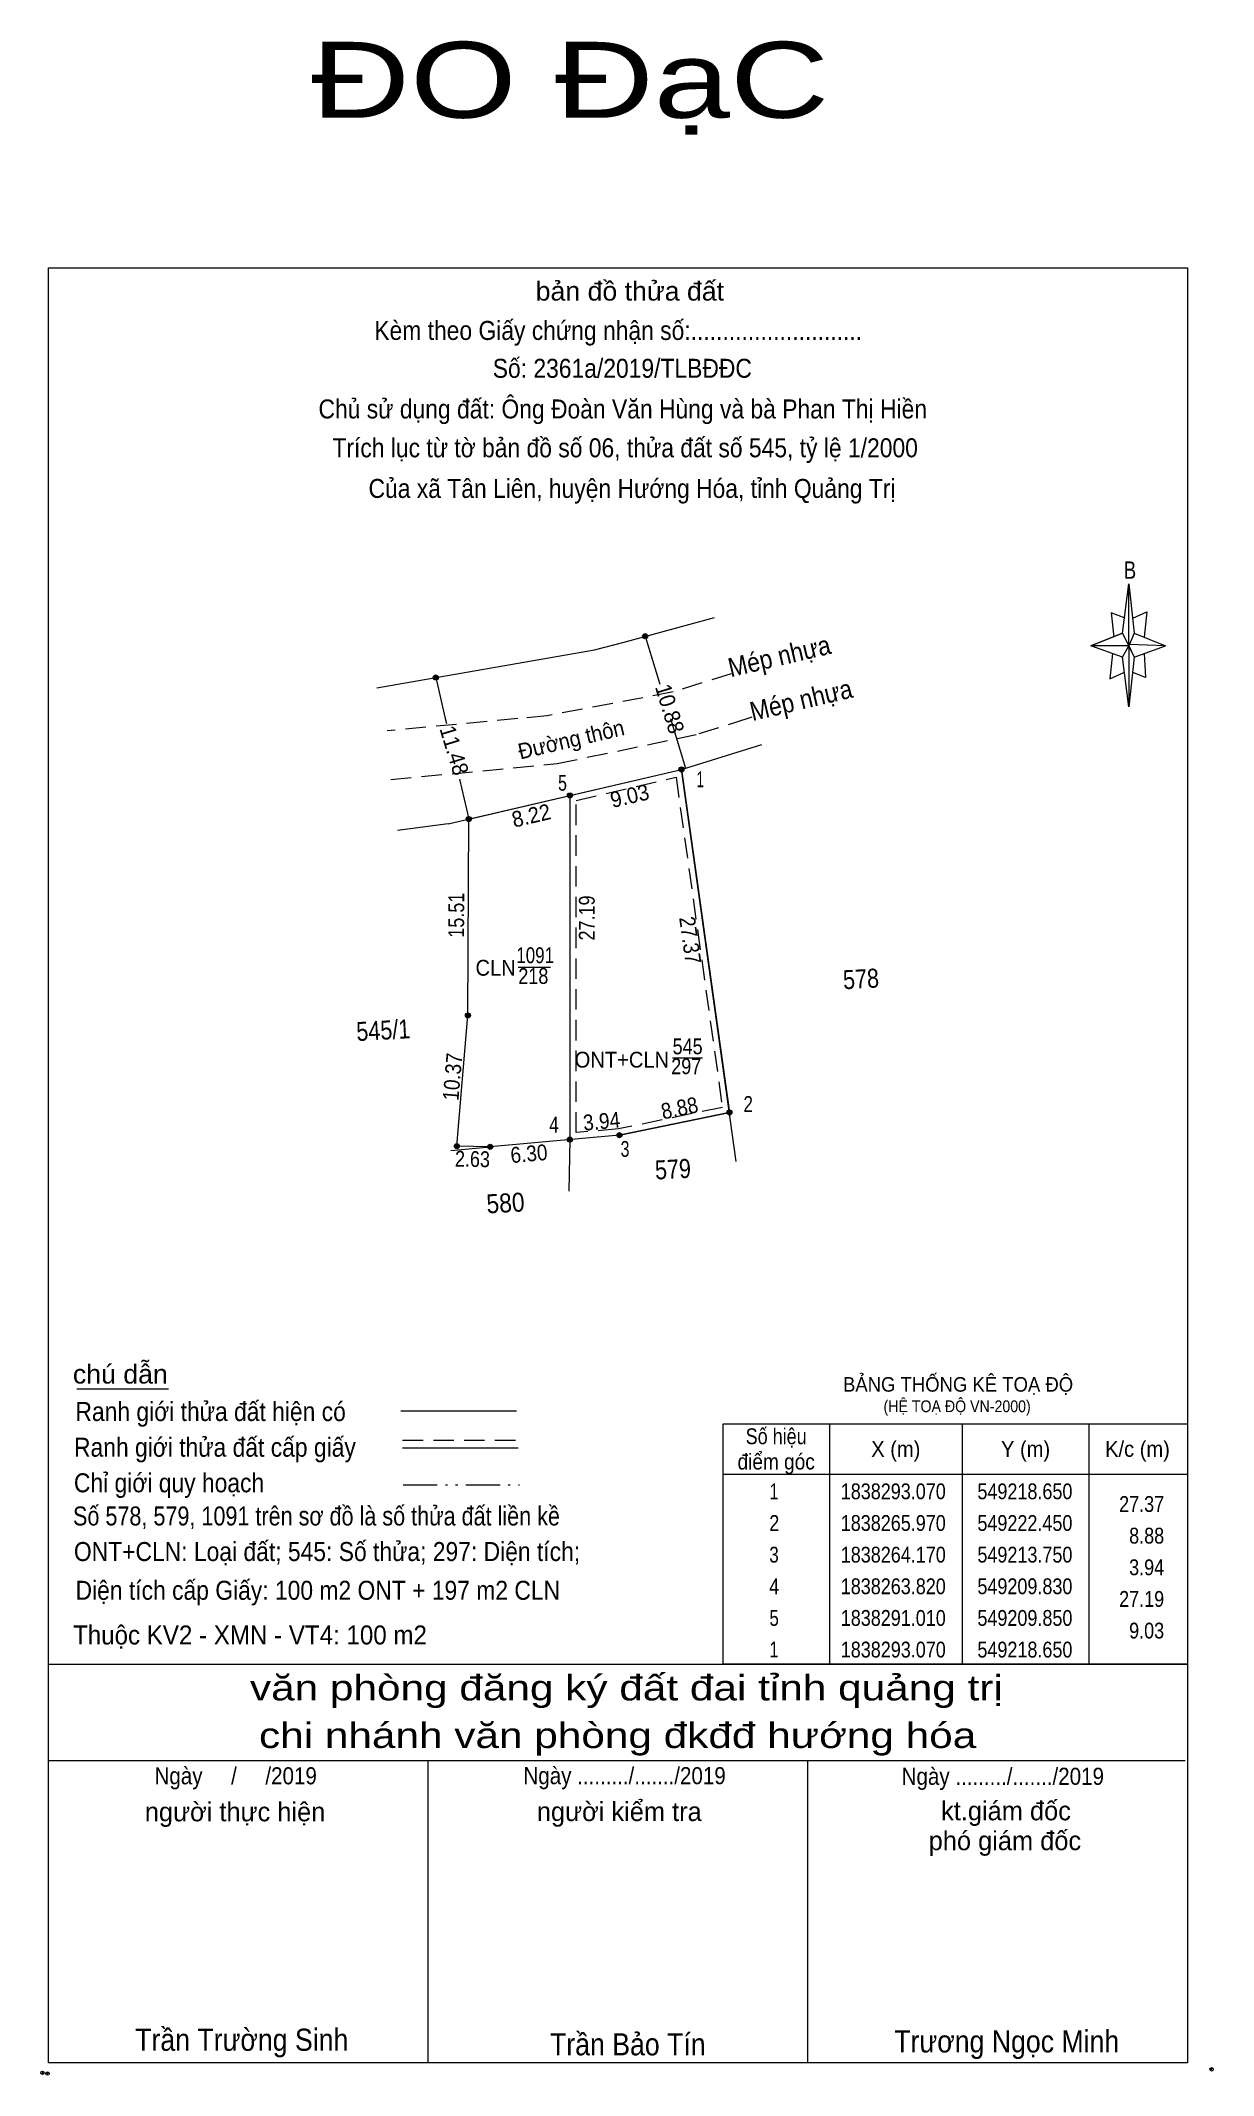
# Model space of a CAD drawing. Header units: metres. Extents: x 548930 to 549479, y 1838011 to 1838391.
# Drawn here: x 549385.9 to 549478.5, y 1838010.6 to 1838171.3 of the extents above; entities that cross this region are included whole.
import ezdxf
from ezdxf.enums import TextEntityAlignment as Align

# ---------------------------------------------------------------- set-up
doc = ezdxf.new("R2010")
doc.units = ezdxf.units.M
doc.header["$LTSCALE"] = 0.54
doc.header["$PDMODE"] = 32
doc.header["$PDSIZE"] = 0.27
doc.linetypes.add('DASH_DOUBLE_DOT', pattern=[9.2, 5, -1.2, 0.3, -1.2, 0.3, -1.2])
doc.linetypes.add('MEDIUM_DASHED', pattern=[4.5, 3, -1.5])
for name, color, linetype, lineweight in [('1', 7, 'Continuous', 13), ('10', 7, 'Continuous', 13), ('17', 7, 'Continuous', 13), ('22', 7, 'MEDIUM_DASHED', 13), ('23', 7, 'Continuous', 13), ('28', 7, 'Continuous', 13), ('5', 7, 'Continuous', 13), ('6', 7, 'Continuous', 13), ('63', 7, 'Continuous', 13)]:
    doc.layers.add(name, color=color, linetype=linetype, lineweight=lineweight)
doc.layers.add('13', color=7, linetype='Continuous')

msp = doc.modelspace()

# ---------------------------------------------------------------- texts
at = {"layer": '1'}
for s, width, p in [('1091', 0.8, (549424.94, 1838098.45)), ('CLN', 0.95, (549421.815, 1838097.46)), ('218', 0.85, (549424.795, 1838096.81)), ('ONT+CLN', 0.95, (549431.79, 1838090.2)), ('545', 0.85, (549436.985, 1838091.25)), ('297', 0.85, (549436.875, 1838089.68))]:
    msp.add_text(s, height=1.25, dxfattribs=dict(at, width=width)).set_placement(p, align=Align.CENTER)
for s, height, width, p in [('BẢNG THỐNG KÊ TOẠ ĐỘ ', 1.15, 0.95, (549449.26, 1838064.6)), ('(HỆ TOẠ ĐỘ VN-2000)', 0.93, 0.9, (549452.46, 1838062.98))]:
    msp.add_text(s, height=height, dxfattribs=dict(at, width=width)).set_placement(p)
at = {"layer": '13'}
for s, width, p in [('578', 0.85, (549450.7195, 1838096.4589)), ('545/1', 0.85, (549412.9795, 1838092.4068)), ('579', 0.85, (549435.8645, 1838081.4297)), ('580', 0.9, (549422.6345, 1838078.7603))]:
    msp.add_text(s, height=1.5, rotation=3.095, dxfattribs=dict(at, width=width)).set_placement(p, align=Align.CENTER)
at = {"layer": '5'}
for s, height, width, p in [('ĐO ĐạC', 6, 1.35, (549427.695, 1838165.23)), ('bản đồ thửa đất', 1.5, 1.05, (549432.42, 1838150.79)), ('Kèm theo Giấy chứng nhận số:...........................', 1.5, 0.9, (549431.5, 1838147.68)), ('Số: 2361a/2019/TLBĐĐC', 1.5, 0.9, (549431.825, 1838144.69)), ('Chủ sử dụng đất: Ông Đoàn Văn Hùng và bà Phan Thị Hiền', 1.5, 0.9, (549431.86, 1838141.48)), ('Trích lục từ tờ bản đồ số 06, thửa đất số 545, tỷ lệ 1/2000 ', 1.5, 0.9, (549432.3, 1838138.41)), ('Của xã Tân Liên, huyện Hướng Hóa, tỉnh Quảng Trị', 1.5, 0.9, (549432.59, 1838135.2)), ('B', 1.378, 0.8, (549471.93, 1838128.81)), ('văn phòng đăng ký đất đai tỉnh quảng trị', 2, 1.25, (549432.145, 1838040.21)), ('chi nhánh văn phòng đkđđ hướng hóa', 2, 1.25, (549431.455, 1838036.45)), ('Ngày     /     /2019', 1.35, 0.9, (549401.28, 1838033.58)), ('Ngày ........./......./2019', 1.35, 0.9, (549432.005, 1838033.59)), ('Ngày ........./......./2019', 1.35, 0.9, (549461.885, 1838033.54)), ('Trần Trường Sinh', 1.75, 0.9, (549401.76, 1838012.53)), ('Trần Bảo Tín', 1.75, 0.9, (549432.26, 1838012.17)), ('Trương Ngọc Minh', 1.75, 0.9, (549462.195, 1838012.4))]:
    msp.add_text(s, height=height, dxfattribs=dict(at, width=width)).set_placement(p, align=Align.CENTER)
for s, p in [('người thực hiện', (549401.23, 1838030.66)), ('người kiểm tra', (549431.585, 1838030.68)), ('kt.giám đốc', (549462.135, 1838030.74)), ('phó giám đốc', (549462.05, 1838028.38))]:
    msp.add_text(s, height=1.5, dxfattribs=at).set_placement(p, align=Align.CENTER)
at = {"layer": '6'}
for s, width, p in [('chú dẫn', 1.05, (549388.42, 1838065.24)), ('Ranh giới thửa đất hiện có ', 0.9, (549388.62, 1838062.28)), ('Ranh giới thửa đất cấp giấy', 0.9, (549388.51, 1838059.46)), ('Chỉ giới quy hoạch', 0.9, (549388.5, 1838056.65)), ('Số 578, 579, 1091 trên sơ đồ là số thửa đất liền kề', 0.85, (549388.43, 1838054.03)), ('ONT+CLN: Loại đất; 545: Số thửa; 297: Diện tích;', 0.9, (549388.5, 1838051.22)), ('Diện tích cấp Giấy: 100 m2 ONT + 197 m2 CLN', 0.9, (549388.63, 1838048.16)), ('Thuộc KV2 - XMN - VT4: 100 m2', 0.95, (549388.43, 1838044.63))]:
    msp.add_text(s, height=1.5, dxfattribs=dict(at, width=width)).set_placement(p)
at = {"layer": '63'}
for s, height, rotation, width, p in [('Mép nhựa', 1.5, 13.246, 0.9, (549444.3982, 1838121.9712)), ('10.88', 1.25, 286.987, 0.95, (549434.9781, 1838118.3676)), ('Mép nhựa', 1.5, 13.246, 0.9, (549446.1182, 1838118.5112)), ('11.48', 1.25, 286.987, 0.95, (549417.9481, 1838115.0776)), ('Đường thôn', 1.25, 13.246, 0.95, (549427.9268, 1838115.512)), ('9.03', 1.25, 13.166, 0.95, (549432.5476, 1838111.0557)), ('8.22', 1.25, 13.166, 0.95, (549424.7726, 1838109.5015)), ('15.51', 1.25, 89.778, 0.85, (549419.3268, 1838102.2376)), ('27.19', 1.25, 89.958, 0.85, (549429.6413, 1838102.0195)), ('27.37', 1.25, 277.982, 0.9, (549436.5713, 1838100.1768)), ('10.37', 1.25, 85.186, 0.9, (549419.0348, 1838089.4175)), ('3.94', 1.25, 5.154, 0.9, (549430.2439, 1838085.3411)), ('8.88', 1.25, 11.689, 0.9, (549436.4734, 1838086.3948)), ('2.63', 1.25, 358.911, 0.85, (549419.9731, 1838082.3537)), ('6.30', 1.25, 5.154, 0.9, (549424.5039, 1838082.7811))]:
    msp.add_text(s, height=height, rotation=rotation, dxfattribs=dict(at, width=width)).set_placement(p, align=Align.CENTER)
for s, width, p in [('5', 0.75, (549427.1, 1838112.07)), ('1', 0.65, (549437.985, 1838112.35)), ('2', 0.8, (549441.77, 1838086.7)), ('4', 0.8, (549426.425, 1838085.07)), ('3', 0.75, (549432.04, 1838083.15)), ('Số hiệu', 0.85, (549443.98, 1838060.45)), ('X (m)', 0.95, (549453.43, 1838059.45)), ('Y (m)', 0.95, (549463.685, 1838059.45)), ('K/c (m)', 0.95, (549472.525, 1838059.45)), ('điểm góc', 0.9, (549443.98, 1838058.45)), (' 1', 0.75, (549443.63, 1838056.1)), ('1838293.070', 0.85, (549453.23, 1838056.1)), ('549218.650', 0.85, (549463.63, 1838056.1)), (' 2', 0.85, (549443.635, 1838053.6)), ('1838265.970', 0.85, (549453.23, 1838053.6)), ('549222.450', 0.85, (549463.63, 1838053.6)), (' 3', 0.8, (549443.625, 1838051.1)), ('1838264.170', 0.85, (549453.23, 1838051.1)), ('549213.750', 0.85, (549463.63, 1838051.1)), (' 4', 0.85, (549443.63, 1838048.6)), ('1838263.820', 0.85, (549453.23, 1838048.6)), ('549209.830', 0.85, (549463.63, 1838048.6)), (' 5', 0.8, (549443.635, 1838046.1)), ('1838291.010', 0.85, (549453.23, 1838046.1)), ('549209.850', 0.85, (549463.63, 1838046.1)), (' 1', 0.75, (549443.63, 1838043.6)), ('1838293.070', 0.85, (549453.23, 1838043.6)), ('549218.650', 0.85, (549463.63, 1838043.6))]:
    msp.add_text(s, height=1.25, dxfattribs=dict(at, width=width)).set_placement(p, align=Align.CENTER)
at = {"layer": '63', "width": 0.85}
for s, p in [('27.37', (549474.63, 1838055.1)), ('8.88', (549474.63, 1838052.6)), ('3.94', (549474.63, 1838050.1)), ('27.19', (549474.63, 1838047.6)), ('9.03', (549474.63, 1838045.1))]:
    msp.add_text(s, height=1.25, dxfattribs=at).set_placement(p, align=Align.RIGHT)

# ---------------------------------------------------------------- hatches: boundary and pattern name
at = {"layer": '63'}
for points in [[(549433.83, 1838124.27, 1), (549433.43, 1838124.27, 1)], [(549417.28, 1838121.01, 1), (549416.88, 1838121.01, 1)], [(549436.69, 1838113.76, 1), (549436.29, 1838113.76, 1)], [(549427.89, 1838111.7, 1), (549427.49, 1838111.7, 1)], [(549419.89, 1838109.83, 1), (549419.49, 1838109.83, 1)], [(549419.83, 1838094.32, 1), (549419.43, 1838094.32, 1)], [(549440.49, 1838086.66, 1), (549440.09, 1838086.66, 1)], [(549427.87, 1838084.51, 1), (549427.47, 1838084.51, 1)], [(549431.79, 1838084.86, 1), (549431.39, 1838084.86, 1)], [(549418.96, 1838083.99, 1), (549418.56, 1838083.99, 1)], [(549421.59, 1838083.94, 1), (549421.19, 1838083.94, 1)]]:
    msp.add_hatch(color=256, dxfattribs=at).paths.add_polyline_path(points)

# ---------------------------------------------------------------- linework, layer by layer
at = {"layer": '1'}
msp.add_lwpolyline([(549436.49, 1838113.76), (549440.29, 1838086.66), (549431.59, 1838084.86), (549421.39, 1838083.94), (549418.76, 1838083.99), (549419.63, 1838094.32), (549419.69, 1838109.83)], close=True, dxfattribs=at)
at = {"layer": '1', "linetype": 'MEDIUM_DASHED'}
msp.add_lwpolyline([(549436.07, 1838113.15), (549439.73, 1838087.05), (549431.52, 1838085.36), (549428.17, 1838085.06), (549428.19, 1838111.3)], close=True, dxfattribs=at)
at = {"layer": '10'}
for p, q in [((549440.83, 1838082.79), (549436.49, 1838113.76)), ((549427.69, 1838111.7), (549427.67, 1838084.51)), ((549431.59, 1838084.86), (549440.29, 1838086.66))]:
    msp.add_line(p, q, dxfattribs=at)
at = {"layer": '17'}
msp.add_line((549388.73, 1838064.83), (549395.97, 1838064.83), dxfattribs=at)
at = {"layer": '22'}
for p, q in [((549441.74, 1838117.77), (549437.67, 1838116.5)), ((549442.05, 1838117.87), (549441.74, 1838117.77)), ((549426.68, 1838114.22), (549437.67, 1838116.5)), ((549413.54, 1838112.95), (549426.68, 1838114.22))]:
    msp.add_line(p, q, dxfattribs=at)
for points in [[(549440.43, 1838121.31), (549435.84, 1838119.87), (549425.89, 1838117.99)], [(549425.89, 1838117.99), (549423.56, 1838117.77), (549413.24, 1838116.79)]]:
    msp.add_lwpolyline(points, dxfattribs=at)
at = {"layer": '23'}
for p, q in [((549431.86, 1838123.79), (549439.12, 1838125.75)), ((549436.49, 1838113.76), (549442.86, 1838115.71)), ((549418.06, 1838109.45), (549436.49, 1838113.76)), ((549418.06, 1838109.45), (549414.07, 1838108.93))]:
    msp.add_line(p, q, dxfattribs=at)
msp.add_lwpolyline([(549412.43, 1838120.21), (549429.63, 1838123.19), (549431.86, 1838123.79)], dxfattribs=at)
at = {"layer": '28'}
msp.add_line((549418.29, 1838083.66), (549421.39, 1838083.94), dxfattribs=at)
at = {"layer": '5'}
for p, q in [((549471.35, 1838124.51), (549471.85, 1838128.41)), ((549471.35, 1838122.61), (549468.85, 1838123.51)), ((549472.25, 1838124.51), (549474.75, 1838123.51)), ((549472.25, 1838122.61), (549471.85, 1838118.71)), ((549473.05, 1838122.91), (549473.15, 1838121.01)), ((549473.15, 1838121.01), (549472.15, 1838121.41)), ((549386.48, 1838043.07), (549476.48, 1838043.07)), ((549386.48, 1838035.47), (549476.28, 1838035.47)), ((549386.48, 1838035.47), (549476.28, 1838035.47)), ((549386.48, 1838035.47), (549476.28, 1838035.47)), ((549416.48, 1838011.57), (549416.48, 1838035.47)), ((549446.48, 1838011.57), (549446.48, 1838035.47))]:
    msp.add_line(p, q, dxfattribs=at)
for points in [[(549386.48, 1838153.37), (549476.48, 1838153.37), (549476.48, 1838011.57), (549386.48, 1838011.57)], [(549471.85, 1838128.41), (549472.25, 1838124.51), (549471.85, 1838123.51)], [(549471.85, 1838123.51), (549468.85, 1838123.51), (549471.35, 1838124.51), (549472.25, 1838122.61), (549474.75, 1838123.51), (549471.85, 1838123.61)], [(549471.85, 1838123.51), (549471.85, 1838118.71), (549471.35, 1838122.61)]]:
    msp.add_lwpolyline(points, close=True, dxfattribs=at)
for points in [[(549471.55, 1838125.71), (549470.45, 1838126.11), (549470.65, 1838124.21)], [(549472.15, 1838125.71), (549473.25, 1838126.21), (549473.05, 1838124.21)], [(549471.85, 1838123.51), (549471.35, 1838124.51), (549468.85, 1838123.51)], [(549471.85, 1838123.51), (549472.25, 1838122.61), (549474.75, 1838123.51)], [(549470.55, 1838122.91), (549470.35, 1838120.91), (549471.45, 1838121.41)], [(549476.48, 1838011.57), (549386.48, 1838011.57), (549386.48, 1838035.47)]]:
    msp.add_lwpolyline(points, dxfattribs=at)
for p in [(549386.01, 1838010.8), (549386.41, 1838010.73)]:
    msp.add_point(p, dxfattribs=at)
at = {"layer": '6'}
for p, q in [((549414.33, 1838063.09), (549423.47, 1838063.09)), ((549414.47, 1838060.16), (549423.61, 1838060.16))]:
    msp.add_line(p, q, dxfattribs=at)
at = {"layer": '6', "linetype": 'MEDIUM_DASHED'}
msp.add_line((549414.47, 1838060.78), (549423.67, 1838060.78), dxfattribs=at)
at = {"layer": '6'}
msp.add_point((549478.38, 1838011.07), dxfattribs=at)
at = {"layer": '63'}
for p, q in [((549433.63, 1838124.27), (549434.79, 1838120.48)), ((549435.62, 1838117.77), (549436.81, 1838113.86)), ((549418.95, 1838112.99), (549419.69, 1838109.83)), ((549423.61, 1838098.14), (549426.14, 1838098.14)), ((549435.78, 1838090.96), (549438.17, 1838090.96)), ((549427.67, 1838084.51), (549427.61, 1838080.44)), ((549448.18, 1838062.07), (549448.18, 1838043.07)), ((549458.68, 1838062.07), (549458.68, 1838043.07)), ((549468.68, 1838062.07), (549468.68, 1838043.07)), ((549439.78, 1838058.07), (549476.48, 1838058.07))]:
    msp.add_line(p, q, dxfattribs=at)
at = {"layer": '63', "linetype": 'DASH_DOUBLE_DOT'}
msp.add_line((549414.5, 1838057.24), (549423.7, 1838057.24), dxfattribs=at)
at = {"layer": '63'}
msp.add_lwpolyline([(549417.08, 1838121.01), (549417.84, 1838117.77), (549417.93, 1838117.39)], dxfattribs=at)
msp.add_lwpolyline([(549439.78, 1838062.07), (549476.48, 1838062.07), (549476.48, 1838043.07), (549439.78, 1838043.07)], close=True, dxfattribs=at)
for centre in [(549433.63, 1838124.27), (549417.08, 1838121.01), (549436.49, 1838113.76), (549427.69, 1838111.7), (549419.69, 1838109.83), (549419.63, 1838094.32), (549440.29, 1838086.66), (549427.67, 1838084.51), (549431.59, 1838084.86), (549418.76, 1838083.99), (549421.39, 1838083.94)]:
    msp.add_circle(centre, 0.2, dxfattribs=at)

msp.set_redraw_order([(e.dxf.handle, doc.entitydb.next_handle()) for e in msp.query("TEXT MTEXT ATTDEF DIMENSION ARC_DIMENSION")])  # texts and dimensions are drawn at this point

doc.saveas('drawing.dxf')
